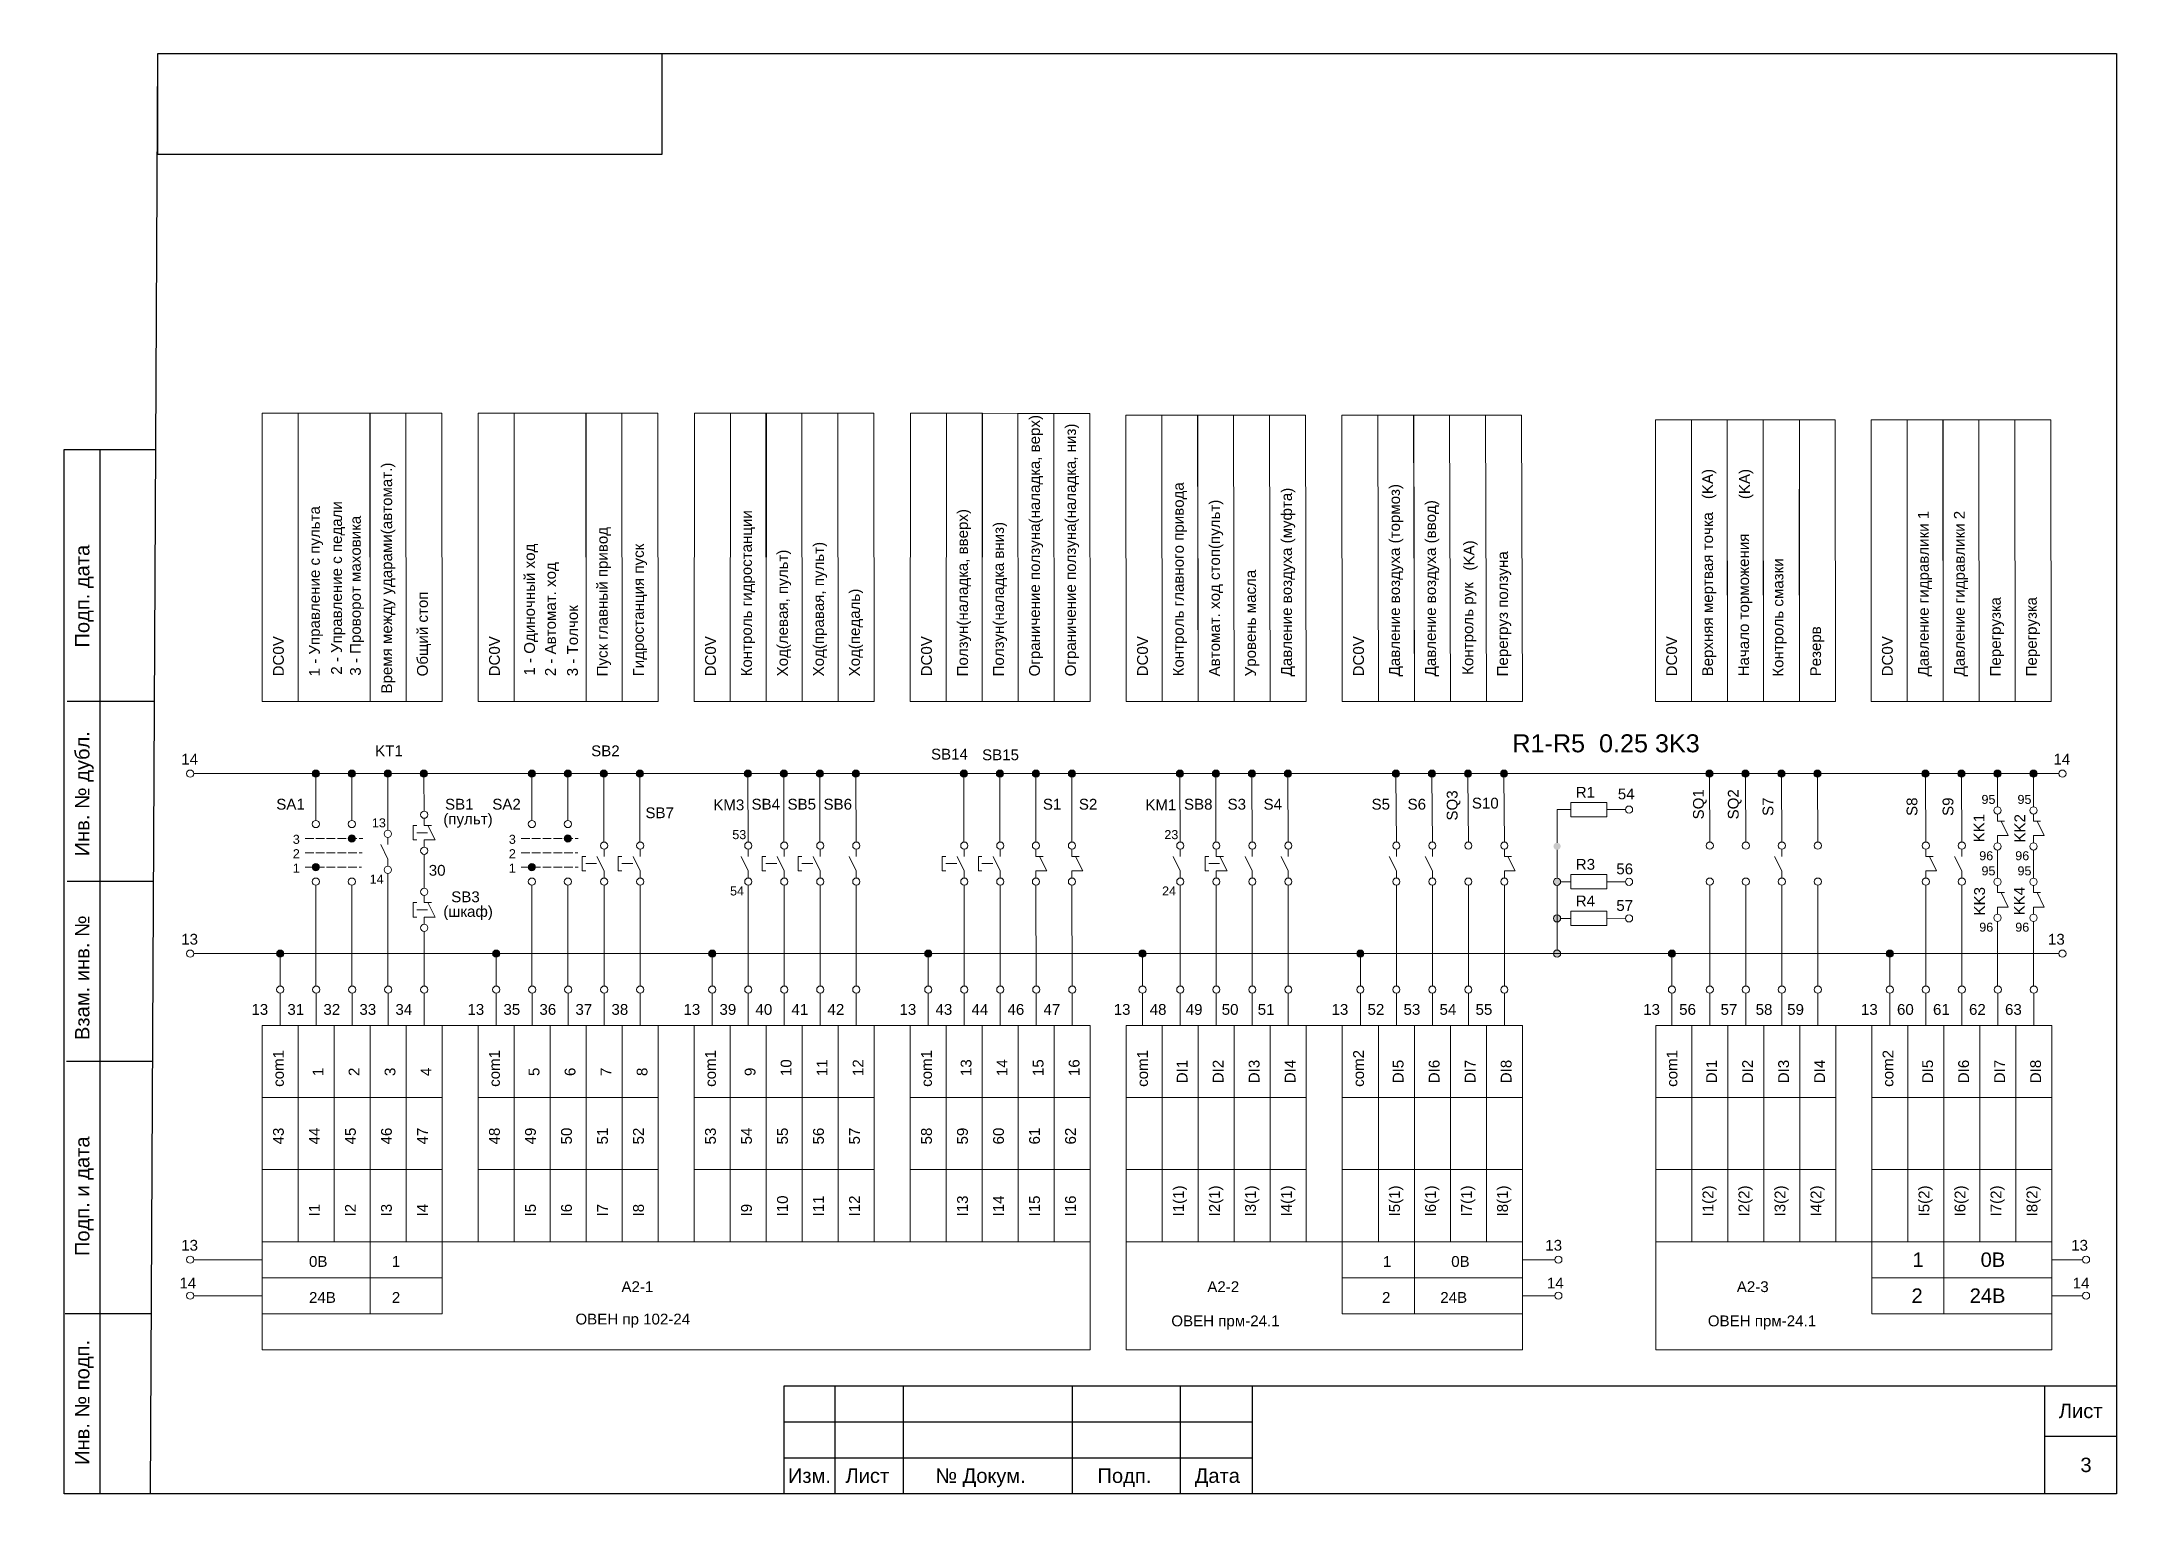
# Paper-space layout 'Лист3' of a CAD drawing. Header units: millimetres. Extents: x 0 to 291, y 0 to 204.
# The model-space entities are those that its viewports show. They can reach past a viewport. Long polylines and large blocks are cut down to what shows.
import ezdxf

# ---------------------------------------------------------------- set-up
doc = ezdxf.new("R2010")
doc.units = ezdxf.units.MM
doc.linetypes.add('ACAD_ISO02W100', pattern=[15, 12, -3])
doc.layers.add('Аппаратура', color=7, linetype='Continuous', lineweight=20)
doc.layers.add('Рамки', color=7, linetype='Continuous', lineweight=25)
doc.layers.get('Defpoints').off()
doc.styles.get("Standard").update_dxf_attribs({"font": 'arial.ttf'})

psp = doc.layouts.new('Лист3')

msp = doc.modelspace()

# ---------------------------------------------------------------- texts
msp.add_text('R1-R5  0.25 3K3', height=2.5).set_placement((2098.62, 3722.96))
at = {"layer": 'Аппаратура'}
for s, p in [('Ограничение ползуна(наладка, верх)', (2033, 3733.5)), ('Ограничение ползуна(наладка, низ)', (2038, 3733.51)), ('Время между ударами(автомат.)', (1943.04, 3731.12)), ('Контроль главного привода', (2052.98, 3733.5)), ('Давление воздуха (тормоз)', (2083, 3733.5)), ('(KA)', (2126.49, 3758.12)), ('(KA)', (2131.61, 3758.12)), ('1 - Управление с пульта', (1933, 3733.5)), ('2 - Управление с педали', (1936.07, 3733.73)), ('Автомат. ход стоп(пульт)', (2058, 3733.5)), ('Давление воздуха (муфта)', (2068, 3733.5)), ('Давление воздуха (ввод)', (2088, 3733.5)), ('3 - Проворот маховика', (1938.69, 3733.6)), ('Пуск главный привод', (1972.98, 3733.5)), ('Контроль гидростанции', (1993, 3733.5)), ('Ползун(наладка, вверх)', (2023, 3733.5)), ('Ползун(наладка вниз) ', (2028, 3733.5)), ('Верхняя мертвая точка', (2126.48, 3733.5)), ('Давление гидравлики 1', (2156.44, 3733.5)), ('Давление гидравлики 2', (2161.44, 3733.5)), ('1 - Одиночный ход', (1962.87, 3733.62)), ('Гидростанция пуск', (1978, 3733.5)), ('Ход(правая, пульт)', (2003, 3733.5)), ('(KA)', (2093.34, 3748.2)), ('Начало торможения', (2131.48, 3733.5)), ('2 - Автомат. ход', (1965.78, 3733.53)), ('Ход(левая, пульт)', (1998, 3733.5)), ('Перегруз ползуна', (2098, 3733.5)), ('Контроль смазки', (2136.25, 3733.46)), ('Ход(педаль)', (2008, 3733.5)), ('Уровень масла', (2063, 3733.5)), ('Контроль рук', (2093.18, 3733.72)), ('Общий стоп', (1948, 3733.5)), ('3 - Толчок', (1968.84, 3733.52)), ('Перегрузка', (2166.44, 3733.5)), ('Перегрузка', (2171.44, 3733.5)), ('Резерв', (2141.48, 3733.5)), ('DC0V', (1928, 3733.5)), ('DC0V', (1958, 3733.5)), ('DC0V', (1988, 3733.5)), ('DC0V', (2018, 3733.5)), ('DC0V', (2048, 3733.5)), ('DC0V', (2078, 3733.5)), ('DC0V', (2121.48, 3733.5)), ('DC0V', (2151.44, 3733.5)), ('SQ3', (2091, 3713.48)), ('SQ1', (2125.2, 3713.64)), ('SQ2', (2130.04, 3713.64)), ('S7', (2134.86, 3714.12)), ('S8', (2154.86, 3714.12)), ('S9', (2159.86, 3714.12)), ('KK1', (2164.17, 3710.45)), ('KK2', (2169.84, 3710.42)), ('KK3', (2164.24, 3700.29)), ('KK4', (2169.77, 3700.31)), ('com1', (1928, 3676.5)), ('com1', (1958, 3676.5)), ('com1', (1988, 3676.5)), ('com1', (2018, 3676.5)), ('com1', (2048, 3676.5)), ('com2', (2078, 3676.5)), ('com1', (2121.53, 3676.5)), ('com2', (2151.53, 3676.5)), ('1', (1933.5, 3678)), ('2', (1938.5, 3678)), ('3', (1943.5, 3678)), ('4', (1948.5, 3678)), ('5', (1963.5, 3678)), ('6', (1968.5, 3678)), ('7', (1973.5, 3678)), ('8', (1978.5, 3678)), ('9', (1993.5, 3678)), ('10', (1998.5, 3678)), ('11', (2003.5, 3678)), ('12', (2008.5, 3678)), ('13', (2023.5, 3678)), ('14', (2028.5, 3678)), ('15', (2033.5, 3678)), ('16', (2038.5, 3678)), ('DI1', (2053.5, 3677)), ('DI2', (2058.5, 3677)), ('DI3', (2063.5, 3677)), ('DI4', (2068.5, 3677)), ('DI5', (2083.5, 3677)), ('DI6', (2088.5, 3677)), ('DI7', (2093.5, 3677)), ('DI8', (2098.5, 3677)), ('DI1', (2127.03, 3677)), ('DI2', (2132.03, 3677)), ('DI3', (2137.03, 3677)), ('DI4', (2142.03, 3677)), ('DI5', (2157.03, 3677)), ('DI6', (2162.03, 3677)), ('DI7', (2167.03, 3677)), ('DI8', (2172.03, 3677)), ('43', (1928, 3668.5)), ('44', (1933, 3668.5)), ('45', (1938, 3668.5)), ('46', (1943, 3668.5)), ('47', (1948, 3668.5)), ('48', (1958, 3668.5)), ('49', (1963, 3668.5)), ('50', (1968, 3668.5)), ('51', (1973, 3668.5)), ('52', (1978, 3668.5)), ('53', (1988, 3668.5)), ('54', (1993, 3668.5)), ('55', (1998, 3668.5)), ('56', (2003, 3668.5)), ('57', (2008, 3668.5)), ('58', (2018, 3668.5)), ('59', (2023, 3668.5)), ('60', (2028, 3668.5)), ('61', (2033, 3668.5)), ('62', (2038, 3668.5)), ('I10', (1998, 3658.5)), ('I11', (2003, 3658.5)), ('I12', (2008, 3658.5)), ('I13', (2023, 3658.5)), ('I14', (2028, 3658.5)), ('I15', (2033, 3658.5)), ('I16', (2038, 3658.5)), ('I1(1)', (2053, 3658.5)), ('I2(1)', (2058, 3658.5)), ('I3(1)', (2063, 3658.5)), ('I4(1)', (2068, 3658.5)), ('I5(1)', (2083, 3658.5)), ('I6(1)', (2088, 3658.5)), ('I7(1)', (2093, 3658.5)), ('I8(1)', (2098, 3658.5)), ('I1(2)', (2126.53, 3658.5)), ('I2(2)', (2131.53, 3658.5)), ('I3(2)', (2136.53, 3658.5)), ('I4(2)', (2141.53, 3658.5)), ('I5(2)', (2156.53, 3658.5)), ('I6(2)', (2161.53, 3658.5)), ('I7(2)', (2166.53, 3658.5)), ('I8(2)', (2171.53, 3658.5)), ('I1', (1933, 3658.5)), ('I2', (1938, 3658.5)), ('I3', (1943, 3658.5)), ('I4', (1948, 3658.5)), ('I5', (1963, 3658.5)), ('I6', (1968, 3658.5)), ('I7', (1973, 3658.5)), ('I8', (1978, 3658.5)), ('I9', (1993, 3658.5))]:
    msp.add_text(s, height=1.5, rotation=90, dxfattribs=at).set_placement(p)
for s, height, p in [('14', 1.5, (1913.75, 3721.25)), ('KT1', 1.5, (1940.68, 3722.41)), ('SB2', 1.5, (1970.68, 3722.41)), ('SB14', 1.5, (2017.88, 3721.95)), ('SB15', 1.5, (2024.97, 3721.86)), ('14', 1.5, (2173.75, 3721.25)), ('SA1', 1.5, (1926.95, 3715)), ('SB1', 1.5, (1950.39, 3715)), ('SA2', 1.5, (1956.95, 3715)), ('KM3', 1.5, (1987.64, 3714.91)), ('SB4', 1.5, (1992.95, 3715)), ('SB5', 1.5, (1997.95, 3715)), ('SB6', 1.5, (2002.95, 3715)), ('S1', 1.5, (2033.41, 3715)), ('S2', 1.5, (2038.41, 3715)), ('KM1', 1.5, (2047.64, 3714.91)), ('SB8', 1.5, (2053.01, 3715)), ('S3', 1.5, (2059.06, 3715)), ('S4', 1.5, (2064.06, 3715)), ('S5', 1.5, (2079.06, 3715)), ('S6', 1.5, (2084.06, 3715)), ('S10', 1.5, (2092.99, 3715.15)), ('R1', 1.5, (2107.42, 3716.66)), ('54', 1.5, (2113.26, 3716.43)), ('95', 1.25, (2163.76, 3715.79)), ('95', 1.25, (2168.76, 3715.79)), ('13', 1.25, (1940.23, 3712.54)), ('(пульт)', 1.5, (1950.15, 3712.94)), ('SB7', 1.5, (1978.22, 3713.81)), ('3', 1.25, (1929.25, 3710.25)), ('3', 1.25, (1959.25, 3710.25)), ('53', 1.25, (1990.28, 3710.9)), ('23', 1.25, (2050.28, 3710.9)), ('2', 1.25, (1929.25, 3708.25)), ('2', 1.25, (1959.25, 3708.25)), ('R3', 1.5, (2107.42, 3706.65)), ('96', 1.25, (2163.45, 3707.97)), ('96', 1.25, (2168.45, 3707.97)), ('1', 1.25, (1929.25, 3706.25)), ('14', 1.25, (1939.92, 3704.71)), ('30', 1.5, (1948.13, 3705.82)), ('1', 1.25, (1959.25, 3706.25)), ('56', 1.5, (2113.05, 3706.02)), ('95', 1.25, (2163.76, 3705.87)), ('95', 1.25, (2168.76, 3705.87)), ('SB3', 1.5, (1951.25, 3702.14)), ('54', 1.25, (1989.97, 3703.08)), ('24', 1.25, (2049.97, 3703.08)), ('R4', 1.5, (2107.42, 3701.57)), ('57', 1.5, (2113.05, 3700.93)), ('(шкаф)', 1.5, (1950.15, 3700.11)), ('96', 1.25, (2163.45, 3698.05)), ('96', 1.25, (2168.45, 3698.05)), ('13', 1.5, (1913.75, 3696.25)), ('13', 1.5, (2173, 3696.25)), ('13', 1.5, (1923.5, 3686.5)), ('31', 1.5, (1928.5, 3686.5)), ('32', 1.5, (1933.5, 3686.5)), ('33', 1.5, (1938.5, 3686.5)), ('34', 1.5, (1943.5, 3686.5)), ('13', 1.5, (1953.5, 3686.5)), ('35', 1.5, (1958.5, 3686.5)), ('36', 1.5, (1963.5, 3686.5)), ('37', 1.5, (1968.5, 3686.5)), ('38', 1.5, (1973.5, 3686.5)), ('13', 1.5, (1983.5, 3686.5)), ('39', 1.5, (1988.5, 3686.5)), ('40', 1.5, (1993.5, 3686.5)), ('41', 1.5, (1998.5, 3686.5)), ('42', 1.5, (2003.5, 3686.5)), ('13', 1.5, (2013.5, 3686.5)), ('43', 1.5, (2018.5, 3686.5)), ('44', 1.5, (2023.5, 3686.5)), ('46', 1.5, (2028.5, 3686.5)), ('47', 1.5, (2033.5, 3686.5)), ('13', 1.5, (2043.25, 3686.5)), ('48', 1.5, (2048.25, 3686.5)), ('49', 1.5, (2053.25, 3686.5)), ('50', 1.5, (2058.25, 3686.5)), ('51', 1.5, (2063.25, 3686.5)), ('13', 1.5, (2073.5, 3686.5)), ('52', 1.5, (2078.5, 3686.5)), ('53', 1.5, (2083.5, 3686.5)), ('54', 1.5, (2088.5, 3686.5)), ('55', 1.5, (2093.5, 3686.5)), ('13', 1.5, (2116.78, 3686.5)), ('56', 1.5, (2121.78, 3686.5)), ('57', 1.5, (2127.53, 3686.5)), ('58', 1.5, (2132.4, 3686.5)), ('59', 1.5, (2136.78, 3686.5)), ('13', 1.5, (2147.03, 3686.5)), ('60', 1.5, (2152.03, 3686.5)), ('61', 1.5, (2157.03, 3686.5)), ('62', 1.5, (2162.03, 3686.5)), ('63', 1.5, (2167.03, 3686.5)), ('13', 1.5, (1913.75, 3653.75)), ('0В', 1.5, (1931.5, 3651.5)), ('1', 1.5, (1943, 3651.5)), ('1', 1.5, (2080.65, 3651.5)), ('0В', 1.5, (2090.12, 3651.5)), ('13', 1.5, (2103.19, 3653.75)), ('1', 2, (2154.18, 3651.5)), ('0В', 2, (2163.64, 3651.5)), ('13', 1.5, (2176.22, 3653.75)), ('14', 1.5, (1913.5, 3648.5)), ('14', 1.5, (2103.41, 3648.5)), ('14', 1.5, (2176.43, 3648.5)), ('24В', 1.5, (1931.5, 3646.5)), ('2', 1.5, (1943, 3646.5)), ('A2-1', 1.5, (1974.89, 3648)), ('A2-2', 1.5, (2056.25, 3648)), ('2', 1.5, (2080.51, 3646.5)), ('24В', 1.5, (2088.6, 3646.5)), ('A2-3', 1.5, (2129.78, 3648)), ('2', 2, (2154.04, 3646.5)), ('24В', 2, (2162.12, 3646.5)), ('ОВЕН пр 102-24', 1.5, (1968.5, 3643.5)), ('ОВЕН прм-24.1', 1.5, (2051.25, 3643.25)), ('ОВЕН прм-24.1', 1.5, (2125.76, 3643.25))]:
    msp.add_text(s, height=height, dxfattribs=at).set_placement(p)
at = {"layer": 'Рамки'}
for s, p in [('Подп. дата', (1901, 3737.5)), ('Инв. № дубл.', (1901, 3708.5)), ('Взам. инв. №', (1901, 3683)), ('Подп. и дата', (1901, 3653)), ('Инв. № подп.', (1901, 3624))]:
    msp.add_text(s, height=2, rotation=90, dxfattribs=at).set_placement(p)
for s, p in [('Лист', (2174.5, 3630.5)), ('Изм.', (1998, 3621.5)), ('Лист', (2006, 3621.5)), ('№ Докум.', (2018.5, 3621.5)), ('Подп.', (2041, 3621.5)), ('Дата', (2054.5, 3621.5)), ('3', (2177.5, 3623))]:
    msp.add_text(s, height=2, dxfattribs=at).set_placement(p)

# ---------------------------------------------------------------- hatches: boundary and pattern name
at = {"layer": 'Аппаратура'}
h = msp.add_hatch(color=7, dxfattribs=at)
h.dxf.hatch_style = 1
h.paths.add_polyline_path([(1932.95, 3720, 1), (1931.95, 3720, 1)])
h = msp.add_hatch(color=7, dxfattribs=at)
h.dxf.hatch_style = 1
h.paths.add_polyline_path([(1937.95, 3720, 1), (1936.95, 3720, 1)])
h = msp.add_hatch(color=7, dxfattribs=at)
h.dxf.hatch_style = 1
h.paths.add_polyline_path([(1942.95, 3720, 1), (1941.95, 3720, 1)])
h = msp.add_hatch(color=7, dxfattribs=at)
h.dxf.hatch_style = 1
h.paths.add_polyline_path([(1947.95, 3720, 1), (1946.95, 3720, 1)])
h = msp.add_hatch(color=7, dxfattribs=at)
h.dxf.hatch_style = 1
h.paths.add_polyline_path([(1962.95, 3720, 1), (1961.95, 3720, 1)])
h = msp.add_hatch(color=7, dxfattribs=at)
h.dxf.hatch_style = 1
h.paths.add_polyline_path([(1967.95, 3720, 1), (1966.95, 3720, 1)])
h = msp.add_hatch(color=7, dxfattribs=at)
h.dxf.hatch_style = 1
h.paths.add_polyline_path([(1972.93, 3720, 1), (1971.93, 3720, 1)])
h = msp.add_hatch(color=7, dxfattribs=at)
h.dxf.hatch_style = 1
h.paths.add_polyline_path([(1977.95, 3720, 1), (1976.95, 3720, 1)])
h = msp.add_hatch(color=7, dxfattribs=at)
h.dxf.hatch_style = 1
h.paths.add_polyline_path([(1992.95, 3720, 1), (1991.95, 3720, 1)])
h = msp.add_hatch(color=7, dxfattribs=at)
h.dxf.hatch_style = 1
h.paths.add_polyline_path([(1997.95, 3720, 1), (1996.95, 3720, 1)])
h = msp.add_hatch(color=7, dxfattribs=at)
h.dxf.hatch_style = 1
h.paths.add_polyline_path([(2002.95, 3720, 1), (2001.95, 3720, 1)])
h = msp.add_hatch(color=7, dxfattribs=at)
h.dxf.hatch_style = 1
h.paths.add_polyline_path([(2007.95, 3720, 1), (2006.95, 3720, 1)])
h = msp.add_hatch(color=7, dxfattribs=at)
h.dxf.hatch_style = 1
h.paths.add_polyline_path([(2022.95, 3720, 1), (2021.95, 3720, 1)])
h = msp.add_hatch(color=7, dxfattribs=at)
h.dxf.hatch_style = 1
h.paths.add_polyline_path([(2027.95, 3720, 1), (2026.95, 3720, 1)])
h = msp.add_hatch(color=7, dxfattribs=at)
h.dxf.hatch_style = 1
h.paths.add_polyline_path([(2032.95, 3720, 1), (2031.95, 3720, 1)])
h = msp.add_hatch(color=7, dxfattribs=at)
h.dxf.hatch_style = 1
h.paths.add_polyline_path([(2037.95, 3720, 1), (2036.95, 3720, 1)])
h = msp.add_hatch(color=7, dxfattribs=at)
h.dxf.hatch_style = 1
h.paths.add_polyline_path([(2052.95, 3720, 1), (2051.95, 3720, 1)])
h = msp.add_hatch(color=7, dxfattribs=at)
h.dxf.hatch_style = 1
h.paths.add_polyline_path([(2057.95, 3720, 1), (2056.95, 3720, 1)])
h = msp.add_hatch(color=7, dxfattribs=at)
h.dxf.hatch_style = 1
h.paths.add_polyline_path([(2062.95, 3720, 1), (2061.95, 3720, 1)])
h = msp.add_hatch(color=7, dxfattribs=at)
h.dxf.hatch_style = 1
h.paths.add_polyline_path([(2067.95, 3720, 1), (2066.95, 3720, 1)])
h = msp.add_hatch(color=7, dxfattribs=at)
h.dxf.hatch_style = 1
h.paths.add_polyline_path([(2082.95, 3720, 1), (2081.95, 3720, 1)])
h = msp.add_hatch(color=7, dxfattribs=at)
h.dxf.hatch_style = 1
h.paths.add_polyline_path([(2087.95, 3720, 1), (2086.95, 3720, 1)])
h = msp.add_hatch(color=7, dxfattribs=at)
h.dxf.hatch_style = 1
h.paths.add_polyline_path([(2092.95, 3720, 1), (2091.95, 3720, 1)])
h = msp.add_hatch(color=7, dxfattribs=at)
h.dxf.hatch_style = 1
h.paths.add_polyline_path([(2097.95, 3720, 1), (2096.95, 3720, 1)])
h = msp.add_hatch(color=7, dxfattribs=at)
h.dxf.hatch_style = 1
h.paths.add_polyline_path([(2126.48, 3720, 1), (2125.48, 3720, 1)])
h = msp.add_hatch(color=7, dxfattribs=at)
h.dxf.hatch_style = 1
h.paths.add_polyline_path([(2131.48, 3720, 1), (2130.48, 3720, 1)])
h = msp.add_hatch(color=7, dxfattribs=at)
h.dxf.hatch_style = 1
h.paths.add_polyline_path([(2136.48, 3720, 1), (2135.48, 3720, 1)])
h = msp.add_hatch(color=7, dxfattribs=at)
h.dxf.hatch_style = 1
h.paths.add_polyline_path([(2141.48, 3720, 1), (2140.48, 3720, 1)])
h = msp.add_hatch(color=7, dxfattribs=at)
h.dxf.hatch_style = 1
h.paths.add_polyline_path([(2156.48, 3720, 1), (2155.48, 3720, 1)])
h = msp.add_hatch(color=7, dxfattribs=at)
h.dxf.hatch_style = 1
h.paths.add_polyline_path([(2161.48, 3720, 1), (2160.48, 3720, 1)])
h = msp.add_hatch(color=7, dxfattribs=at)
h.dxf.hatch_style = 1
h.paths.add_polyline_path([(2166.48, 3720, 1), (2165.48, 3720, 1)])
h = msp.add_hatch(color=7, dxfattribs=at)
h.dxf.hatch_style = 1
h.paths.add_polyline_path([(2171.48, 3720, 1), (2170.48, 3720, 1)])
h = msp.add_hatch(color=7, dxfattribs=at)
h.dxf.hatch_style = 1
h.paths.add_polyline_path([(1937.95, 3711, 1), (1936.95, 3711, 1)])
h = msp.add_hatch(color=7, dxfattribs=at)
h.dxf.hatch_style = 1
h.paths.add_polyline_path([(1967.95, 3711, 1), (1966.95, 3711, 1)])
h = msp.add_hatch(color=7, dxfattribs=at)
h.dxf.hatch_style = 1
h.paths.add_polyline_path([(2104.32, 3709.91, 1), (2105.32, 3709.91, 1)])
h.paths.add_polyline_path([(2105.32, 3704.98, 1), (2104.32, 3704.98, 1)])
h.paths.add_polyline_path([(2105.32, 3699.9, 1), (2104.32, 3699.9, 1)])
h.paths.add_polyline_path([(2105.32, 3695, 1), (2104.32, 3695, 1)])
h = msp.add_hatch(color=7, dxfattribs=at)
h.dxf.hatch_style = 1
h.paths.add_polyline_path([(1932.95, 3707, 1), (1931.95, 3707, 1)])
h = msp.add_hatch(color=7, dxfattribs=at)
h.dxf.hatch_style = 1
h.paths.add_polyline_path([(1962.95, 3707, 1), (1961.95, 3707, 1)])
h = msp.add_hatch(color=7, dxfattribs=at)
h.dxf.hatch_style = 1
h.paths.add_polyline_path([(1928, 3695, 1), (1927, 3695, 1)])
h = msp.add_hatch(color=7, dxfattribs=at)
h.dxf.hatch_style = 1
h.paths.add_polyline_path([(1958, 3695, 1), (1957, 3695, 1)])
h = msp.add_hatch(color=7, dxfattribs=at)
h.dxf.hatch_style = 1
h.paths.add_polyline_path([(1988, 3695, 1), (1987, 3695, 1)])
h = msp.add_hatch(color=7, dxfattribs=at)
h.dxf.hatch_style = 1
h.paths.add_polyline_path([(2018, 3695, 1), (2017, 3695, 1)])
h = msp.add_hatch(color=7, dxfattribs=at)
h.dxf.hatch_style = 1
h.paths.add_polyline_path([(2047.75, 3695, 1), (2046.75, 3695, 1)])
h = msp.add_hatch(color=7, dxfattribs=at)
h.dxf.hatch_style = 1
h.paths.add_polyline_path([(2078, 3695, 1), (2077, 3695, 1)])
h = msp.add_hatch(color=7, dxfattribs=at)
h.dxf.hatch_style = 1
h.paths.add_polyline_path([(2121.28, 3695, 1), (2120.28, 3695, 1)])
h = msp.add_hatch(color=7, dxfattribs=at)
h.dxf.hatch_style = 1
h.paths.add_polyline_path([(2151.53, 3695, 1), (2150.53, 3695, 1)])

# ---------------------------------------------------------------- linework, layer by layer
for p, q in [((1915.5, 3720), (2174.5, 3720)), ((1932.45, 3713.5), (1932.45, 3720)), ((1937.45, 3713.5), (1937.45, 3720)), ((1942.45, 3712.14), (1942.45, 3720)), ((1947.5, 3714.79), (1947.45, 3719.5)), ((1962.45, 3713.5), (1962.45, 3720)), ((1967.45, 3713.5), (1967.45, 3720)), ((1972.43, 3719.5), (1972.43, 3710.5)), ((1977.45, 3719.5), (1977.45, 3710.5)), ((1992.5, 3710.5), (1992.45, 3719.5)), ((1997.45, 3719.5), (1997.45, 3710.5)), ((2002.45, 3719.5), (2002.45, 3710.5)), ((2007.5, 3710.5), (2007.45, 3719.5)), ((2022.45, 3719.5), (2022.45, 3710.5)), ((2027.45, 3719.5), (2027.45, 3710.5)), ((2032.45, 3710.5), (2032.45, 3719.5)), ((2037.45, 3710.5), (2037.45, 3719.5)), ((2052.5, 3710.5), (2052.45, 3719.5)), ((2057.45, 3719.5), (2057.45, 3710.5)), ((2062.5, 3710.5), (2062.45, 3719.5)), ((2067.5, 3710.5), (2067.45, 3719.5)), ((2082.5, 3710.5), (2082.45, 3719.5)), ((2087.5, 3710.5), (2087.45, 3719.5)), ((2092.5, 3710.5), (2092.45, 3719.5)), ((2097.5, 3710.5), (2097.45, 3719.5)), ((2126.03, 3710.5), (2125.98, 3719.5)), ((2131.03, 3710.5), (2130.98, 3719.5)), ((2136.03, 3710.5), (2135.98, 3719.5)), ((2141.03, 3710.5), (2140.98, 3719.5)), ((2156.03, 3710.5), (2155.98, 3719.5)), ((2161.03, 3710.5), (2160.98, 3719.5)), ((2165.98, 3719.5), (2165.98, 3715.39)), ((2170.98, 3719.5), (2170.98, 3715.39)), ((1947.5, 3713.79), (1947.5, 3712.79)), ((2104.82, 3715), (2104.82, 3710.41)), ((2104.82, 3715), (2106.72, 3715)), ((2111.75, 3715.01), (2114.32, 3715)), ((2165.98, 3714.39), (2165.98, 3713.39)), ((2170.98, 3714.39), (2170.98, 3713.39)), ((1942.45, 3711.14), (1942.45, 3710.14)), ((1945.95, 3712.79), (1945.95, 3710.79)), ((1945.95, 3712.79), (1946.45, 3712.79)), ((1945.95, 3710.79), (1946.45, 3710.79)), ((1946.45, 3711.79), (1947.95, 3711.79)), ((1947.5, 3712.79), (1948.5, 3712.79)), ((1947.5, 3710.79), (1947.5, 3709.79)), ((1947.5, 3710.79), (1949, 3710.79)), ((1949, 3710.79), (1948, 3712.79)), ((2165.98, 3713.39), (2166.98, 3713.39)), ((2165.98, 3711.39), (2165.98, 3710.39)), ((2165.98, 3711.39), (2167.48, 3711.39)), ((2167.48, 3711.39), (2166.48, 3713.39)), ((2170.98, 3713.39), (2171.98, 3713.39)), ((2170.98, 3711.39), (2170.98, 3710.39)), ((2170.98, 3711.39), (2172.48, 3711.39)), ((2172.48, 3711.39), (2171.48, 3713.39)), ((1942.45, 3708.14), (1941.45, 3710.14)), ((1942.45, 3708.14), (1942.45, 3707.14)), ((1947.5, 3708.79), (1947.5, 3704.08)), ((1969.43, 3708.5), (1969.43, 3706.5)), ((1969.43, 3708.5), (1969.93, 3708.5)), ((1972.48, 3706.5), (1971.48, 3708.5)), ((1972.48, 3709.5), (1972.48, 3708.5)), ((1974.45, 3708.5), (1974.45, 3706.5)), ((1974.45, 3708.5), (1974.95, 3708.5)), ((1977.5, 3706.5), (1976.5, 3708.5)), ((1977.5, 3709.5), (1977.5, 3708.5)), ((1992.5, 3706.5), (1991.5, 3708.5)), ((1992.5, 3709.5), (1992.5, 3708.5)), ((1994.45, 3708.5), (1994.45, 3706.5)), ((1994.45, 3708.5), (1994.95, 3708.5)), ((1997.5, 3706.5), (1996.5, 3708.5)), ((1997.5, 3709.5), (1997.5, 3708.5)), ((1999.45, 3708.5), (1999.45, 3706.5)), ((1999.45, 3708.5), (1999.95, 3708.5)), ((2002.5, 3706.5), (2001.5, 3708.5)), ((2002.5, 3709.5), (2002.5, 3708.5)), ((2007.5, 3706.5), (2006.5, 3708.5)), ((2007.5, 3709.5), (2007.5, 3708.5)), ((2019.45, 3708.5), (2019.45, 3706.5)), ((2019.45, 3708.5), (2019.95, 3708.5)), ((2022.5, 3706.5), (2021.5, 3708.5)), ((2022.5, 3709.5), (2022.5, 3708.5)), ((2024.45, 3708.5), (2024.45, 3706.5)), ((2024.45, 3708.5), (2024.95, 3708.5)), ((2027.5, 3706.5), (2026.5, 3708.5)), ((2027.5, 3709.5), (2027.5, 3708.5)), ((2032.45, 3709.5), (2032.45, 3708.5)), ((2032.45, 3708.5), (2033.45, 3708.5)), ((2033.95, 3706.5), (2032.95, 3708.5)), ((2037.45, 3709.5), (2037.45, 3708.5)), ((2037.45, 3708.5), (2038.45, 3708.5)), ((2038.95, 3706.5), (2037.95, 3708.5)), ((2052.5, 3706.5), (2051.5, 3708.5)), ((2052.5, 3709.5), (2052.5, 3708.5)), ((2055.95, 3708.5), (2055.95, 3706.5)), ((2055.95, 3708.5), (2056.45, 3708.5)), ((2057.5, 3709.5), (2057.5, 3708.5)), ((2057.5, 3708.5), (2058.5, 3708.5)), ((2059, 3706.5), (2058, 3708.5)), ((2062.5, 3706.5), (2061.5, 3708.5)), ((2062.5, 3709.5), (2062.5, 3708.5)), ((2067.5, 3706.5), (2066.5, 3708.5)), ((2067.5, 3709.5), (2067.5, 3708.5)), ((2082.5, 3706.5), (2081.5, 3708.5)), ((2082.5, 3709.5), (2082.5, 3708.5)), ((2087.5, 3706.5), (2086.5, 3708.5)), ((2087.5, 3709.5), (2087.5, 3708.5)), ((2097.5, 3709.5), (2097.5, 3708.5)), ((2097.5, 3708.5), (2098.5, 3708.5)), ((2099, 3706.5), (2098, 3708.5)), ((2104.82, 3709.41), (2104.82, 3705.48)), ((2136.03, 3706.5), (2135.03, 3708.5)), ((2136.03, 3709.5), (2136.03, 3708.5)), ((2156.03, 3709.5), (2156.03, 3708.5)), ((2156.03, 3708.5), (2157.03, 3708.5)), ((2157.53, 3706.5), (2156.53, 3708.5)), ((2161.03, 3706.5), (2160.03, 3708.5)), ((2161.03, 3709.5), (2161.03, 3708.5)), ((2165.98, 3709.39), (2165.98, 3705.47)), ((2170.98, 3709.39), (2170.98, 3705.47)), ((1942.45, 3706.14), (1942.45, 3690.5)), ((1969.43, 3706.5), (1969.93, 3706.5)), ((1969.93, 3707.5), (1971.43, 3707.5)), ((1972.48, 3706.5), (1972.48, 3705.5)), ((1974.45, 3706.5), (1974.95, 3706.5)), ((1974.95, 3707.5), (1976.45, 3707.5)), ((1977.5, 3706.5), (1977.5, 3705.5)), ((1992.5, 3706.5), (1992.5, 3705.5)), ((1994.45, 3706.5), (1994.95, 3706.5)), ((1994.95, 3707.5), (1996.45, 3707.5)), ((1997.5, 3706.5), (1997.5, 3705.5)), ((1999.45, 3706.5), (1999.95, 3706.5)), ((1999.95, 3707.5), (2001.45, 3707.5)), ((2002.5, 3706.5), (2002.5, 3705.5)), ((2007.5, 3706.5), (2007.5, 3705.5)), ((2019.45, 3706.5), (2019.95, 3706.5)), ((2019.95, 3707.5), (2021.45, 3707.5)), ((2022.5, 3706.5), (2022.5, 3705.5)), ((2024.45, 3706.5), (2024.95, 3706.5)), ((2024.95, 3707.5), (2026.45, 3707.5)), ((2027.5, 3706.5), (2027.5, 3705.5)), ((2032.45, 3706.5), (2032.45, 3705.5)), ((2032.45, 3706.5), (2033.95, 3706.5)), ((2037.45, 3706.5), (2037.45, 3705.5)), ((2037.45, 3706.5), (2038.95, 3706.5)), ((2052.5, 3706.5), (2052.5, 3705.5)), ((2055.95, 3706.5), (2056.45, 3706.5)), ((2056.45, 3707.5), (2057.95, 3707.5)), ((2057.5, 3706.5), (2057.5, 3705.5)), ((2057.5, 3706.5), (2059, 3706.5)), ((2062.5, 3706.5), (2062.5, 3705.5)), ((2067.5, 3706.5), (2067.5, 3705.5)), ((2082.5, 3706.5), (2082.5, 3705.5)), ((2087.5, 3706.5), (2087.5, 3705.5)), ((2097.5, 3706.5), (2097.5, 3705.5)), ((2097.5, 3706.5), (2099, 3706.5)), ((2105.32, 3704.98), (2106.72, 3704.98)), ((2111.75, 3704.99), (2114.32, 3704.98)), ((2136.03, 3706.5), (2136.03, 3705.5)), ((2156.03, 3706.5), (2156.03, 3705.5)), ((2156.03, 3706.5), (2157.53, 3706.5)), ((2161.03, 3706.5), (2161.03, 3705.5)), ((1932.45, 3704.5), (1932.45, 3690.5)), ((1937.45, 3704.5), (1937.45, 3690.5)), ((1945.95, 3702.08), (1945.95, 3700.08)), ((1945.95, 3702.08), (1946.45, 3702.08)), ((1947.5, 3703.08), (1947.5, 3702.08)), ((1947.5, 3702.08), (1948.5, 3702.08)), ((1949, 3700.08), (1948, 3702.08)), ((1962.45, 3704.5), (1962.45, 3690.5)), ((1967.45, 3704.5), (1967.45, 3690.5)), ((1972.48, 3704.5), (1972.48, 3690.5)), ((1977.5, 3704.5), (1977.5, 3690.5)), ((1992.5, 3704.5), (1992.5, 3690.5)), ((1997.5, 3704.5), (1997.5, 3690.5)), ((2002.5, 3704.5), (2002.5, 3690.5)), ((2007.5, 3704.5), (2007.5, 3690.5)), ((2022.5, 3704.5), (2022.5, 3690.5)), ((2027.5, 3704.5), (2027.5, 3690.5)), ((2032.5, 3690.5), (2032.45, 3704.5)), ((2037.5, 3690.5), (2037.45, 3704.5)), ((2052.5, 3704.5), (2052.5, 3690.5)), ((2057.5, 3704.5), (2057.5, 3690.5)), ((2062.5, 3704.5), (2062.5, 3690.5)), ((2067.5, 3704.5), (2067.5, 3690.5)), ((2082.5, 3704.5), (2082.5, 3690.5)), ((2087.5, 3704.5), (2087.5, 3690.5)), ((2092.5, 3704.5), (2092.5, 3690.5)), ((2097.5, 3704.5), (2097.5, 3690.5)), ((2104.82, 3704.48), (2104.82, 3695.5)), ((2126.03, 3704.5), (2126.03, 3690.5)), ((2131.03, 3704.5), (2131.03, 3690.5)), ((2136.03, 3704.5), (2136.03, 3690.5)), ((2141.03, 3704.5), (2141.03, 3690.5)), ((2156.03, 3704.5), (2156.03, 3690.5)), ((2161.03, 3704.5), (2161.03, 3690.5)), ((2165.98, 3704.47), (2165.98, 3703.47)), ((2165.98, 3703.47), (2166.98, 3703.47)), ((2167.48, 3701.47), (2166.48, 3703.47)), ((2170.98, 3704.47), (2170.98, 3703.47)), ((2170.98, 3703.47), (2171.98, 3703.47)), ((2172.48, 3701.47), (2171.48, 3703.47)), ((1945.95, 3700.08), (1946.45, 3700.08)), ((1946.45, 3701.08), (1947.95, 3701.08)), ((1947.5, 3700.08), (1947.5, 3699.08)), ((1947.5, 3700.08), (1949, 3700.08)), ((2105.32, 3699.9), (2106.72, 3699.9)), ((2111.75, 3699.91), (2114.32, 3699.9)), ((2165.98, 3701.47), (2165.98, 3700.47)), ((2165.98, 3701.47), (2167.48, 3701.47)), ((2165.98, 3699.47), (2165.98, 3690.5)), ((2170.98, 3701.47), (2170.98, 3700.47)), ((2170.98, 3701.47), (2172.48, 3701.47)), ((2170.98, 3699.47), (2170.98, 3690.5)), ((1947.5, 3698.08), (1947.5, 3690.5)), ((1915.5, 3695), (1927, 3695)), ((1927.5, 3694.5), (1927.5, 3690.5)), ((1928, 3695), (1957, 3695)), ((1957.5, 3694.5), (1957.5, 3690.5)), ((1958, 3695), (1987, 3695)), ((1987.5, 3694.5), (1987.5, 3690.5)), ((1988, 3695), (2017, 3695)), ((2017.5, 3694.5), (2017.5, 3690.5)), ((2018, 3695), (2046.75, 3695)), ((2047.25, 3694.5), (2047.25, 3690.5)), ((2047.75, 3695), (2077, 3695)), ((2077.5, 3694.5), (2077.5, 3690.5)), ((2078, 3695), (2101.45, 3695)), ((2101.45, 3695), (2111.75, 3695)), ((2111.75, 3695), (2150.53, 3695)), ((2120.78, 3690.5), (2120.78, 3694.5)), ((2143, 3695), (2174.5, 3695)), ((2151.03, 3690.5), (2151.03, 3694.5)), ((1927.5, 3689.5), (1927.5, 3685)), ((1932.5, 3685), (1932.5, 3689.5)), ((1937.5, 3685), (1937.5, 3689.5)), ((1942.5, 3685), (1942.5, 3689.5)), ((1947.5, 3685), (1947.5, 3689.5)), ((1957.5, 3689.5), (1957.5, 3685)), ((1962.5, 3685), (1962.5, 3689.5)), ((1967.5, 3685), (1967.5, 3689.5)), ((1972.5, 3685), (1972.5, 3689.5)), ((1977.5, 3685), (1977.5, 3689.5)), ((1987.5, 3689.5), (1987.5, 3685)), ((1992.5, 3685), (1992.5, 3689.5)), ((1997.5, 3685), (1997.5, 3689.5)), ((2002.5, 3685), (2002.5, 3689.5)), ((2007.5, 3685), (2007.5, 3689.5)), ((2017.5, 3689.5), (2017.5, 3685)), ((2022.5, 3685), (2022.5, 3689.5)), ((2027.5, 3685), (2027.5, 3689.5)), ((2032.5, 3685), (2032.5, 3689.5)), ((2037.5, 3685), (2037.5, 3689.5)), ((2047.25, 3689.5), (2047.25, 3685)), ((2052.5, 3685), (2052.5, 3689.5)), ((2057.5, 3685), (2057.5, 3689.5)), ((2062.5, 3685), (2062.5, 3689.5)), ((2067.5, 3685), (2067.5, 3689.5)), ((2077.5, 3689.5), (2077.5, 3685)), ((2082.5, 3685), (2082.5, 3689.5)), ((2087.5, 3685), (2087.5, 3689.5)), ((2092.5, 3685), (2092.5, 3689.5)), ((2097.5, 3685), (2097.5, 3689.5)), ((2120.78, 3689.5), (2120.78, 3685)), ((2126.03, 3685), (2126.03, 3689.5)), ((2131.03, 3685), (2131.03, 3689.5)), ((2136.03, 3685), (2136.03, 3689.5)), ((2141.03, 3685), (2141.03, 3689.5)), ((2151.03, 3689.5), (2151.03, 3685)), ((2156.03, 3685), (2156.03, 3689.5)), ((2161.03, 3685), (2161.03, 3689.5)), ((2166.03, 3685), (2166.03, 3689.5)), ((2171.03, 3685), (2171.03, 3689.5)), ((1925, 3685), (2040, 3685)), ((2045, 3685), (2100, 3685)), ((2118.53, 3685), (2173.53, 3685)), ((1945, 3675), (1950, 3675)), ((1975, 3675), (1980, 3675)), ((2005, 3675), (2010, 3675)), ((2035, 3675), (2040, 3675)), ((2065, 3675), (2070, 3675)), ((2095, 3675), (2100, 3675)), ((2138.53, 3675), (2143.53, 3675)), ((2168.53, 3675), (2173.53, 3675)), ((1925, 3665.5), (1925, 3655)), ((1925, 3655), (1925, 3665)), ((1950, 3665), (1950, 3655)), ((1955, 3665.5), (1955, 3655)), ((1955, 3655), (1955, 3665)), ((1955, 3655), (1955, 3665)), ((1980, 3665), (1980, 3655)), ((1985, 3665.5), (1985, 3655)), ((1985, 3655), (1985, 3665)), ((1985, 3655), (1985, 3665)), ((2010, 3665), (2010, 3655)), ((2015, 3665.5), (2015, 3655)), ((2015, 3655), (2015, 3665)), ((2015, 3655), (2015, 3665)), ((2040, 3655), (2040, 3665)), ((2045, 3665.5), (2045, 3655)), ((2045, 3655), (2045, 3665)), ((2045, 3655), (2045, 3665)), ((2070, 3665), (2070, 3655)), ((2075, 3665.5), (2075, 3655)), ((2075, 3655), (2075, 3665)), ((2075, 3655), (2075, 3665)), ((2100, 3655), (2100, 3665)), ((2118.53, 3665.5), (2118.53, 3655)), ((2118.53, 3655), (2118.53, 3665)), ((2118.53, 3655), (2118.53, 3665)), ((2143.53, 3665), (2143.53, 3655)), ((2148.53, 3665.5), (2148.53, 3655)), ((2148.53, 3655), (2148.53, 3665)), ((2148.53, 3655), (2148.53, 3665)), ((2173.53, 3655), (2173.53, 3665)), ((2173.53, 3655), (2173.53, 3665)), ((1925, 3652.5), (1915.5, 3652.5)), ((1925, 3655), (1935, 3655)), ((1925, 3655), (2040, 3655)), ((1935, 3655), (1950, 3655)), ((1955, 3655), (1965, 3655)), ((1965, 3655), (1980, 3655)), ((1985, 3655), (1995, 3655)), ((1995, 3655), (2010, 3655)), ((2015, 3655), (2025, 3655)), ((2025, 3655), (2040, 3655)), ((2045, 3655), (2055, 3655)), ((2045, 3655), (2100, 3655)), ((2055, 3655), (2070, 3655)), ((2075, 3655), (2085, 3655)), ((2090, 3655), (2075, 3655)), ((2085, 3655), (2100, 3655)), ((2100, 3655), (2090, 3655)), ((2100, 3652.5), (2104.5, 3652.5)), ((2118.53, 3655), (2128.53, 3655)), ((2118.53, 3655), (2173.53, 3655)), ((2128.53, 3655), (2143.53, 3655)), ((2148.53, 3655), (2158.53, 3655)), ((2163.53, 3655), (2148.53, 3655)), ((2158.53, 3655), (2173.53, 3655)), ((2158.53, 3655), (2173.53, 3655)), ((2173.53, 3655), (2163.53, 3655)), ((2173.53, 3655), (2163.53, 3655)), ((2173.53, 3652.5), (2177.78, 3652.5)), ((1925, 3647.5), (1915.5, 3647.5)), ((2100, 3647.5), (2104.5, 3647.5)), ((2173.53, 3647.5), (2177.78, 3647.5))]:
    msp.add_line(p, q, dxfattribs=at)
at = {"layer": 'Аппаратура', "linetype": 'ACAD_ISO02W100', "ltscale": 0.1}
for p, q in [((1930.95, 3711), (1938.97, 3711)), ((1960.95, 3711), (1968.87, 3711)), ((1930.95, 3709), (1938.87, 3709)), ((1960.95, 3709), (1968.83, 3709)), ((1930.95, 3707), (1938.8, 3707)), ((1960.95, 3707), (1968.9, 3707))]:
    msp.add_line(p, q, dxfattribs=at)
at = {"layer": 'Аппаратура'}
for points in [[(1925.01, 3770.05), (1930.01, 3770.05), (1930, 3730), (1925, 3730)], [(1930.01, 3770.05), (1939.98, 3770.06), (1939.98, 3730.01), (1930, 3730)], [(1939.96, 3770.05), (1944.96, 3770.05), (1945, 3730), (1940, 3730)], [(1944.96, 3770.05), (1949.96, 3770.05), (1950, 3730), (1945, 3730)], [(1955.01, 3770.05), (1960.01, 3770.05), (1960, 3730), (1955, 3730)], [(1960.01, 3770.05), (1969.98, 3770.06), (1969.98, 3730.01), (1960, 3730)], [(1969.96, 3770.05), (1974.96, 3770.05), (1975, 3730), (1970, 3730)], [(1974.96, 3770.05), (1979.96, 3770.05), (1980, 3730), (1975, 3730)], [(1985.01, 3770.05), (1990.01, 3770.05), (1990, 3730), (1985, 3730)], [(1990.01, 3770.05), (1995.01, 3770.05), (1995, 3730), (1990, 3730)], [(1994.96, 3770.05), (1999.96, 3770.05), (2000, 3730), (1995, 3730)], [(1999.96, 3770.05), (2004.96, 3770.05), (2005, 3730), (2000, 3730)], [(2004.96, 3770.05), (2009.96, 3770.05), (2010, 3730), (2005, 3730)], [(2015.01, 3770.05), (2020.01, 3770.05), (2020, 3730), (2015, 3730)], [(2020.01, 3770.05), (2025.01, 3770.05), (2025, 3730), (2020, 3730)], [(2024.96, 3770.05), (2029.95, 3770), (2030, 3730), (2025, 3730)], [(2029.95, 3770), (2034.95, 3770), (2035, 3730), (2030, 3730)], [(2034.95, 3770), (2039.95, 3770), (2040, 3730), (2035, 3730)], [(2044.94, 3769.79), (2049.94, 3769.79), (2050, 3730), (2045, 3730)], [(2049.94, 3769.79), (2054.94, 3769.79), (2055, 3730), (2050, 3730)], [(2054.89, 3769.79), (2059.89, 3769.79), (2060, 3730), (2055, 3730)], [(2059.89, 3769.79), (2064.89, 3769.79), (2065, 3730), (2060, 3730)], [(2064.89, 3769.79), (2069.89, 3769.79), (2070, 3730), (2065, 3730)], [(2074.94, 3769.79), (2079.94, 3769.79), (2080, 3730), (2075, 3730)], [(2079.94, 3769.79), (2084.94, 3769.79), (2085, 3730), (2080, 3730)], [(2084.89, 3769.79), (2089.89, 3769.79), (2090, 3730), (2085, 3730)], [(2089.89, 3769.79), (2094.89, 3769.79), (2095, 3730), (2090, 3730)], [(2094.89, 3769.79), (2099.89, 3769.79), (2100, 3730), (2095, 3730)], [(2148.44, 3769.15), (2153.44, 3769.15), (2153.44, 3730), (2148.44, 3730)], [(2153.44, 3769.15), (2158.44, 3769.15), (2158.44, 3730), (2153.44, 3730)], [(2158.39, 3769.15), (2163.39, 3769.15), (2163.44, 3730), (2158.44, 3730)], [(2163.39, 3769.15), (2168.39, 3769.15), (2168.44, 3730), (2163.44, 3730)], [(2168.39, 3769.15), (2173.39, 3769.15), (2173.44, 3730), (2168.44, 3730)], [(2111.75, 3716.01), (2106.72, 3716.01), (2106.72, 3714.01), (2111.75, 3714.01)], [(2111.75, 3705.99), (2106.72, 3705.99), (2106.72, 3703.99), (2111.75, 3703.99)], [(2111.75, 3700.91), (2106.72, 3700.91), (2106.72, 3698.91), (2111.75, 3698.91)], [(1925, 3685), (1930, 3685), (1930, 3675), (1925, 3675)], [(1930, 3685), (1935, 3685), (1935, 3675), (1930, 3675)], [(1935, 3685), (1940, 3685), (1940, 3675), (1935, 3675)], [(1940, 3685), (1945, 3685), (1945, 3675), (1940, 3675)], [(1945, 3685), (1950, 3685), (1950, 3665), (1945, 3665)], [(1955, 3685), (1960, 3685), (1960, 3675), (1955, 3675)], [(1960, 3685), (1965, 3685), (1965, 3675), (1960, 3675)], [(1965, 3685), (1970, 3685), (1970, 3675), (1965, 3675)], [(1970, 3685), (1975, 3685), (1975, 3675), (1970, 3675)], [(1975, 3685), (1980, 3685), (1980, 3665), (1975, 3665)], [(1985, 3685), (1990, 3685), (1990, 3675), (1985, 3675)], [(1990, 3685), (1995, 3685), (1995, 3675), (1990, 3675)], [(1995, 3685), (2000, 3685), (2000, 3675), (1995, 3675)], [(2000, 3685), (2005, 3685), (2005, 3675), (2000, 3675)], [(2005, 3685), (2010, 3685), (2010, 3665), (2005, 3665)], [(2015, 3685), (2020, 3685), (2020, 3675), (2015, 3675)], [(2020, 3685), (2025, 3685), (2025, 3675), (2020, 3675)], [(2025, 3685), (2030, 3685), (2030, 3675), (2025, 3675)], [(2030, 3685), (2035, 3685), (2035, 3675), (2030, 3675)], [(2035, 3685), (2040, 3685), (2040, 3665), (2035, 3665)], [(2045, 3685), (2050, 3685), (2050, 3675), (2045, 3675)], [(2050, 3685), (2055, 3685), (2055, 3675), (2050, 3675)], [(2055, 3685), (2060, 3685), (2060, 3675), (2055, 3675)], [(2060, 3685), (2065, 3685), (2065, 3675), (2060, 3675)], [(2065, 3685), (2070, 3685), (2070, 3665), (2065, 3665)], [(2075, 3685), (2080, 3685), (2080, 3675), (2075, 3675)], [(2080, 3685), (2085, 3685), (2085, 3675), (2080, 3675)], [(2085, 3685), (2090, 3685), (2090, 3675), (2085, 3675)], [(2090, 3685), (2095, 3685), (2095, 3675), (2090, 3675)], [(2095, 3685), (2100, 3685), (2100, 3665), (2095, 3665)], [(2118.53, 3685), (2123.53, 3685), (2123.53, 3675), (2118.53, 3675)], [(2123.53, 3685), (2128.53, 3685), (2128.53, 3675), (2123.53, 3675)], [(2128.53, 3685), (2133.53, 3685), (2133.53, 3675), (2128.53, 3675)], [(2133.53, 3685), (2138.53, 3685), (2138.53, 3675), (2133.53, 3675)], [(2138.53, 3685), (2143.53, 3685), (2143.53, 3665), (2138.53, 3665)], [(2148.53, 3685), (2153.53, 3685), (2153.53, 3675), (2148.53, 3675)], [(2153.53, 3685), (2158.53, 3685), (2158.53, 3675), (2153.53, 3675)], [(2158.53, 3685), (2163.53, 3685), (2163.53, 3675), (2158.53, 3675)], [(2163.53, 3685), (2168.53, 3685), (2168.53, 3675), (2163.53, 3675)], [(2168.53, 3685), (2173.53, 3685), (2173.53, 3665), (2168.53, 3665)], [(1925, 3675), (1930, 3675), (1930, 3665), (1925, 3665)], [(1930, 3675), (1935, 3675), (1935, 3665), (1930, 3665)], [(1935, 3675), (1940, 3675), (1940, 3665), (1935, 3665)], [(1940, 3675), (1945, 3675), (1945, 3665), (1940, 3665)], [(1955, 3675), (1960, 3675), (1960, 3665), (1955, 3665)], [(1960, 3675), (1965, 3675), (1965, 3665), (1960, 3665)], [(1965, 3675), (1970, 3675), (1970, 3665), (1965, 3665)], [(1970, 3675), (1975, 3675), (1975, 3665), (1970, 3665)], [(1985, 3675), (1990, 3675), (1990, 3665), (1985, 3665)], [(1990, 3675), (1995, 3675), (1995, 3665), (1990, 3665)], [(1995, 3675), (2000, 3675), (2000, 3665), (1995, 3665)], [(2000, 3675), (2005, 3675), (2005, 3665), (2000, 3665)], [(2015, 3675), (2020, 3675), (2020, 3665), (2015, 3665)], [(2020, 3675), (2025, 3675), (2025, 3665), (2020, 3665)], [(2025, 3675), (2030, 3675), (2030, 3665), (2025, 3665)], [(2030, 3675), (2035, 3675), (2035, 3665), (2030, 3665)], [(2045, 3675), (2050, 3675), (2050, 3665), (2045, 3665)], [(2050, 3675), (2055, 3675), (2055, 3665), (2050, 3665)], [(2055, 3675), (2060, 3675), (2060, 3665), (2055, 3665)], [(2060, 3675), (2065, 3675), (2065, 3665), (2060, 3665)], [(2075, 3675), (2080, 3675), (2080, 3665), (2075, 3665)], [(2080, 3675), (2085, 3675), (2085, 3665), (2080, 3665)], [(2085, 3675), (2090, 3675), (2090, 3665), (2085, 3665)], [(2090, 3675), (2095, 3675), (2095, 3665), (2090, 3665)], [(2118.53, 3675), (2123.53, 3675), (2123.53, 3665), (2118.53, 3665)], [(2123.53, 3675), (2128.53, 3675), (2128.53, 3665), (2123.53, 3665)], [(2128.53, 3675), (2133.53, 3675), (2133.53, 3665), (2128.53, 3665)], [(2133.53, 3675), (2138.53, 3675), (2138.53, 3665), (2133.53, 3665)], [(2148.53, 3675), (2153.53, 3675), (2153.53, 3665), (2148.53, 3665)], [(2153.53, 3675), (2158.53, 3675), (2158.53, 3665), (2153.53, 3665)], [(2158.53, 3675), (2163.53, 3675), (2163.53, 3665), (2158.53, 3665)], [(2163.53, 3675), (2168.53, 3675), (2168.53, 3665), (2163.53, 3665)], [(1930, 3665), (1935, 3665), (1935, 3655), (1930, 3655)], [(1935, 3665), (1940, 3665), (1940, 3655), (1935, 3655)], [(1940, 3665), (1945, 3665), (1945, 3655), (1940, 3655)], [(1960, 3665), (1965, 3665), (1965, 3655), (1960, 3655)], [(1965, 3665), (1970, 3665), (1970, 3655), (1965, 3655)], [(1970, 3665), (1975, 3665), (1975, 3655), (1970, 3655)], [(1990, 3665), (1995, 3665), (1995, 3655), (1990, 3655)], [(1995, 3665), (2000, 3665), (2000, 3655), (1995, 3655)], [(2000, 3665), (2005, 3665), (2005, 3655), (2000, 3655)], [(2020, 3665), (2025, 3665), (2025, 3655), (2020, 3655)], [(2025, 3665), (2030, 3665), (2030, 3655), (2025, 3655)], [(2030, 3665), (2035, 3665), (2035, 3655), (2030, 3655)], [(2050, 3665), (2055, 3665), (2055, 3655), (2050, 3655)], [(2055, 3665), (2060, 3665), (2060, 3655), (2055, 3655)], [(2060, 3665), (2065, 3665), (2065, 3655), (2060, 3655)], [(2080, 3665), (2085, 3665), (2085, 3655), (2080, 3655)], [(2085, 3665), (2090, 3665), (2090, 3655), (2085, 3655)], [(2090, 3665), (2095, 3665), (2095, 3655), (2090, 3655)], [(2123.53, 3665), (2128.53, 3665), (2128.53, 3655), (2123.53, 3655)], [(2128.53, 3665), (2133.53, 3665), (2133.53, 3655), (2128.53, 3655)], [(2133.53, 3665), (2138.53, 3665), (2138.53, 3655), (2133.53, 3655)], [(2153.53, 3665), (2158.53, 3665), (2158.53, 3655), (2153.53, 3655)], [(2158.53, 3665), (2163.53, 3665), (2163.53, 3655), (2158.53, 3655)], [(2163.53, 3665), (2168.53, 3665), (2168.53, 3655), (2163.53, 3655)], [(1925, 3655), (2040, 3655), (2040, 3640), (1925, 3640)], [(1925, 3655), (1940, 3655), (1940, 3650), (1925, 3650)], [(1940, 3655), (1950, 3655), (1950, 3650), (1940, 3650)], [(2045, 3655), (2100, 3655), (2100, 3640), (2045, 3640)], [(2085, 3655), (2075, 3655), (2075, 3650), (2085, 3650)], [(2100, 3655), (2085, 3655), (2085, 3650), (2100, 3650)], [(2118.53, 3655), (2173.53, 3655), (2173.53, 3640), (2118.53, 3640)], [(2158.53, 3655), (2148.53, 3655), (2148.53, 3650), (2158.53, 3650)], [(2173.53, 3655), (2158.53, 3655), (2158.53, 3650), (2173.53, 3650)], [(1925, 3650), (1940, 3650), (1940, 3645), (1925, 3645)], [(1940, 3650), (1950, 3650), (1950, 3645), (1940, 3645)], [(2085, 3650), (2075, 3650), (2075, 3645), (2085, 3645)], [(2100, 3650), (2085, 3650), (2085, 3645), (2100, 3645)], [(2158.53, 3650), (2148.53, 3650), (2148.53, 3645), (2158.53, 3645)], [(2173.53, 3650), (2158.53, 3650), (2158.53, 3645), (2173.53, 3645)]]:
    msp.add_lwpolyline(points, close=True, dxfattribs=at)
for points in [[(2123.48, 3759.5), (2123.48, 3730), (2118.48, 3730), (2118.48, 3769.15), (2123.48, 3769.15)], [(2123.48, 3769.15), (2128.48, 3769.15)], [(2128.43, 3769.15), (2128.48, 3730), (2123.48, 3730), (2123.48, 3769.15)], [(2128.43, 3769.15), (2133.43, 3769.15)], [(2133.43, 3769.15), (2138.43, 3769.15)], [(2138.48, 3769.15), (2138.48, 3730), (2133.48, 3730), (2133.43, 3769.15)], [(2138.43, 3769.15), (2143.43, 3769.15), (2143.48, 3730), (2138.48, 3730), (2138.44, 3759.5)], [(2133.44, 3759.5), (2133.48, 3730), (2128.48, 3730), (2128.44, 3759.5)]]:
    msp.add_lwpolyline(points, dxfattribs=at)
for centre in [(1915, 3720), (1932.45, 3720), (1937.45, 3720), (1942.45, 3720), (1947.45, 3720), (1962.45, 3720), (1967.45, 3720), (1972.43, 3720), (1977.45, 3720), (1992.45, 3720), (1997.45, 3720), (2002.45, 3720), (2007.45, 3720), (2022.45, 3720), (2027.45, 3720), (2032.45, 3720), (2037.45, 3720), (2052.45, 3720), (2057.45, 3720), (2062.45, 3720), (2067.45, 3720), (2082.45, 3720), (2087.45, 3720), (2092.45, 3720), (2097.45, 3720), (2125.98, 3720), (2130.98, 3720), (2135.98, 3720), (2140.98, 3720), (2155.98, 3720), (2160.98, 3720), (2165.98, 3720), (2170.98, 3720), (2175, 3720), (1932.45, 3713), (1937.45, 3713), (1947.5, 3714.29), (1962.45, 3713), (1967.45, 3713), (2114.82, 3715), (2165.98, 3714.89), (2170.98, 3714.89), (1937.45, 3711), (1942.45, 3711.64), (1967.45, 3711), (1947.5, 3709.29), (1972.48, 3710), (1977.5, 3710), (1992.5, 3710), (1997.5, 3710), (2002.5, 3710), (2007.5, 3710), (2022.5, 3710), (2027.5, 3710), (2032.45, 3710), (2037.45, 3710), (2052.5, 3710), (2057.5, 3710), (2062.5, 3710), (2067.5, 3710), (2082.5, 3710), (2087.5, 3710), (2092.5, 3710), (2097.5, 3710), (2126.03, 3710), (2131.03, 3710), (2136.03, 3710), (2141.03, 3710), (2156.03, 3710), (2161.03, 3710), (2165.98, 3709.89), (2170.98, 3709.89), (1932.45, 3707), (1932.45, 3705), (1937.45, 3705), (1942.45, 3706.64), (1962.45, 3707), (1962.45, 3705), (1967.45, 3705), (1972.48, 3705), (1977.5, 3705), (1992.5, 3705), (1997.5, 3705), (2002.5, 3705), (2007.5, 3705), (2022.5, 3705), (2027.5, 3705), (2032.45, 3705), (2037.45, 3705), (2052.5, 3705), (2057.5, 3705), (2062.5, 3705), (2067.5, 3705), (2082.5, 3705), (2087.5, 3705), (2092.5, 3705), (2097.5, 3705), (2104.82, 3704.98), (2114.82, 3704.98), (2126.03, 3705), (2131.03, 3705), (2136.03, 3705), (2141.03, 3705), (2156.03, 3705), (2161.03, 3705), (2165.98, 3704.97), (2170.98, 3704.97), (1947.5, 3703.58), (1947.5, 3698.58), (2104.82, 3699.9), (2114.82, 3699.9), (2165.98, 3699.97), (2170.98, 3699.97), (1915, 3695), (1927.5, 3695), (1927.5, 3695), (1957.5, 3695), (1957.5, 3695), (1987.5, 3695), (1987.5, 3695), (2017.5, 3695), (2017.5, 3695), (2047.25, 3695), (2047.25, 3695), (2077.5, 3695), (2077.5, 3695), (2104.82, 3695), (2120.78, 3695), (2120.78, 3695), (2151.03, 3695), (2151.03, 3695), (2175, 3695), (1927.5, 3690), (1932.5, 3690), (1937.5, 3690), (1942.5, 3690), (1947.5, 3690), (1957.5, 3690), (1962.5, 3690), (1967.5, 3690), (1972.5, 3690), (1977.5, 3690), (1987.5, 3690), (1992.5, 3690), (1997.5, 3690), (2002.5, 3690), (2007.5, 3690), (2017.5, 3690), (2022.5, 3690), (2027.5, 3690), (2032.5, 3690), (2037.5, 3690), (2047.25, 3690), (2052.5, 3690), (2057.5, 3690), (2062.5, 3690), (2067.5, 3690), (2077.5, 3690), (2082.5, 3690), (2087.5, 3690), (2092.5, 3690), (2097.5, 3690), (2120.78, 3690), (2126.03, 3690), (2131.03, 3690), (2136.03, 3690), (2141.03, 3690), (2151.03, 3690), (2156.03, 3690), (2161.03, 3690), (2166.03, 3690), (2171.03, 3690), (1915, 3652.5), (2105, 3652.5), (2178.28, 3652.5), (1915, 3647.5), (2105, 3647.5), (2178.28, 3647.5)]:
    msp.add_circle(centre, 0.5, dxfattribs=at)
at = {"layer": 'Рамки'}
for p, q in [((1909.5, 3620), (1910.5, 3820)), ((1910.5, 3820), (2182.5, 3820)), ((2182.5, 3820), (2182.5, 3620)), ((1897.5, 3765), (1910.22, 3765)), ((1897.5, 3620), (1897.5, 3765)), ((1902.5, 3620), (1902.5, 3765)), ((1909.92, 3730), (1897.92, 3730)), ((1909.92, 3705), (1897.92, 3705)), ((1909.8, 3680), (1897.8, 3680)), ((1909.62, 3645), (1897.62, 3645)), ((1909.62, 3645), (1897.62, 3645)), ((1909.62, 3645), (1897.62, 3645)), ((2004.5, 3635), (2004.5, 3620)), ((2014, 3635), (2014, 3620)), ((2037.5, 3635), (2037.5, 3620)), ((2052.5, 3635), (2052.5, 3620)), ((2172.5, 3635), (2172.5, 3620)), ((1997.5, 3630), (2062.5, 3630)), ((2172.5, 3628), (2182.5, 3628)), ((1997.5, 3625), (2062.5, 3625)), ((1909.5, 3620), (1897.5, 3620)), ((2182.5, 3620), (1909.5, 3620))]:
    msp.add_line(p, q, dxfattribs=at)
for points in [[(1910.5, 3820), (1980.5, 3820), (1980.5, 3806), (1910.5, 3806)], [(1997.5, 3620), (1997.5, 3635), (2182.5, 3635), (2182.5, 3620)], [(1997.5, 3635), (2062.5, 3635), (2062.5, 3620), (1997.5, 3620)]]:
    msp.add_lwpolyline(points, close=True, dxfattribs=at)

msp.set_redraw_order([(e.dxf.handle, doc.entitydb.next_handle()) for e in msp.query("TEXT MTEXT ATTDEF DIMENSION ARC_DIMENSION")])  # texts and dimensions are drawn at this point

# ---------------------------------------------------------------- viewports
at = {"layer": 'Defpoints'}
psp.add_viewport(center=(145.72, 101.9), size=(290.57, 203.7676), view_center_point=(2039.68, 3719.74), view_height=203.7677, dxfattribs=at)

doc.saveas('drawing.dxf')
